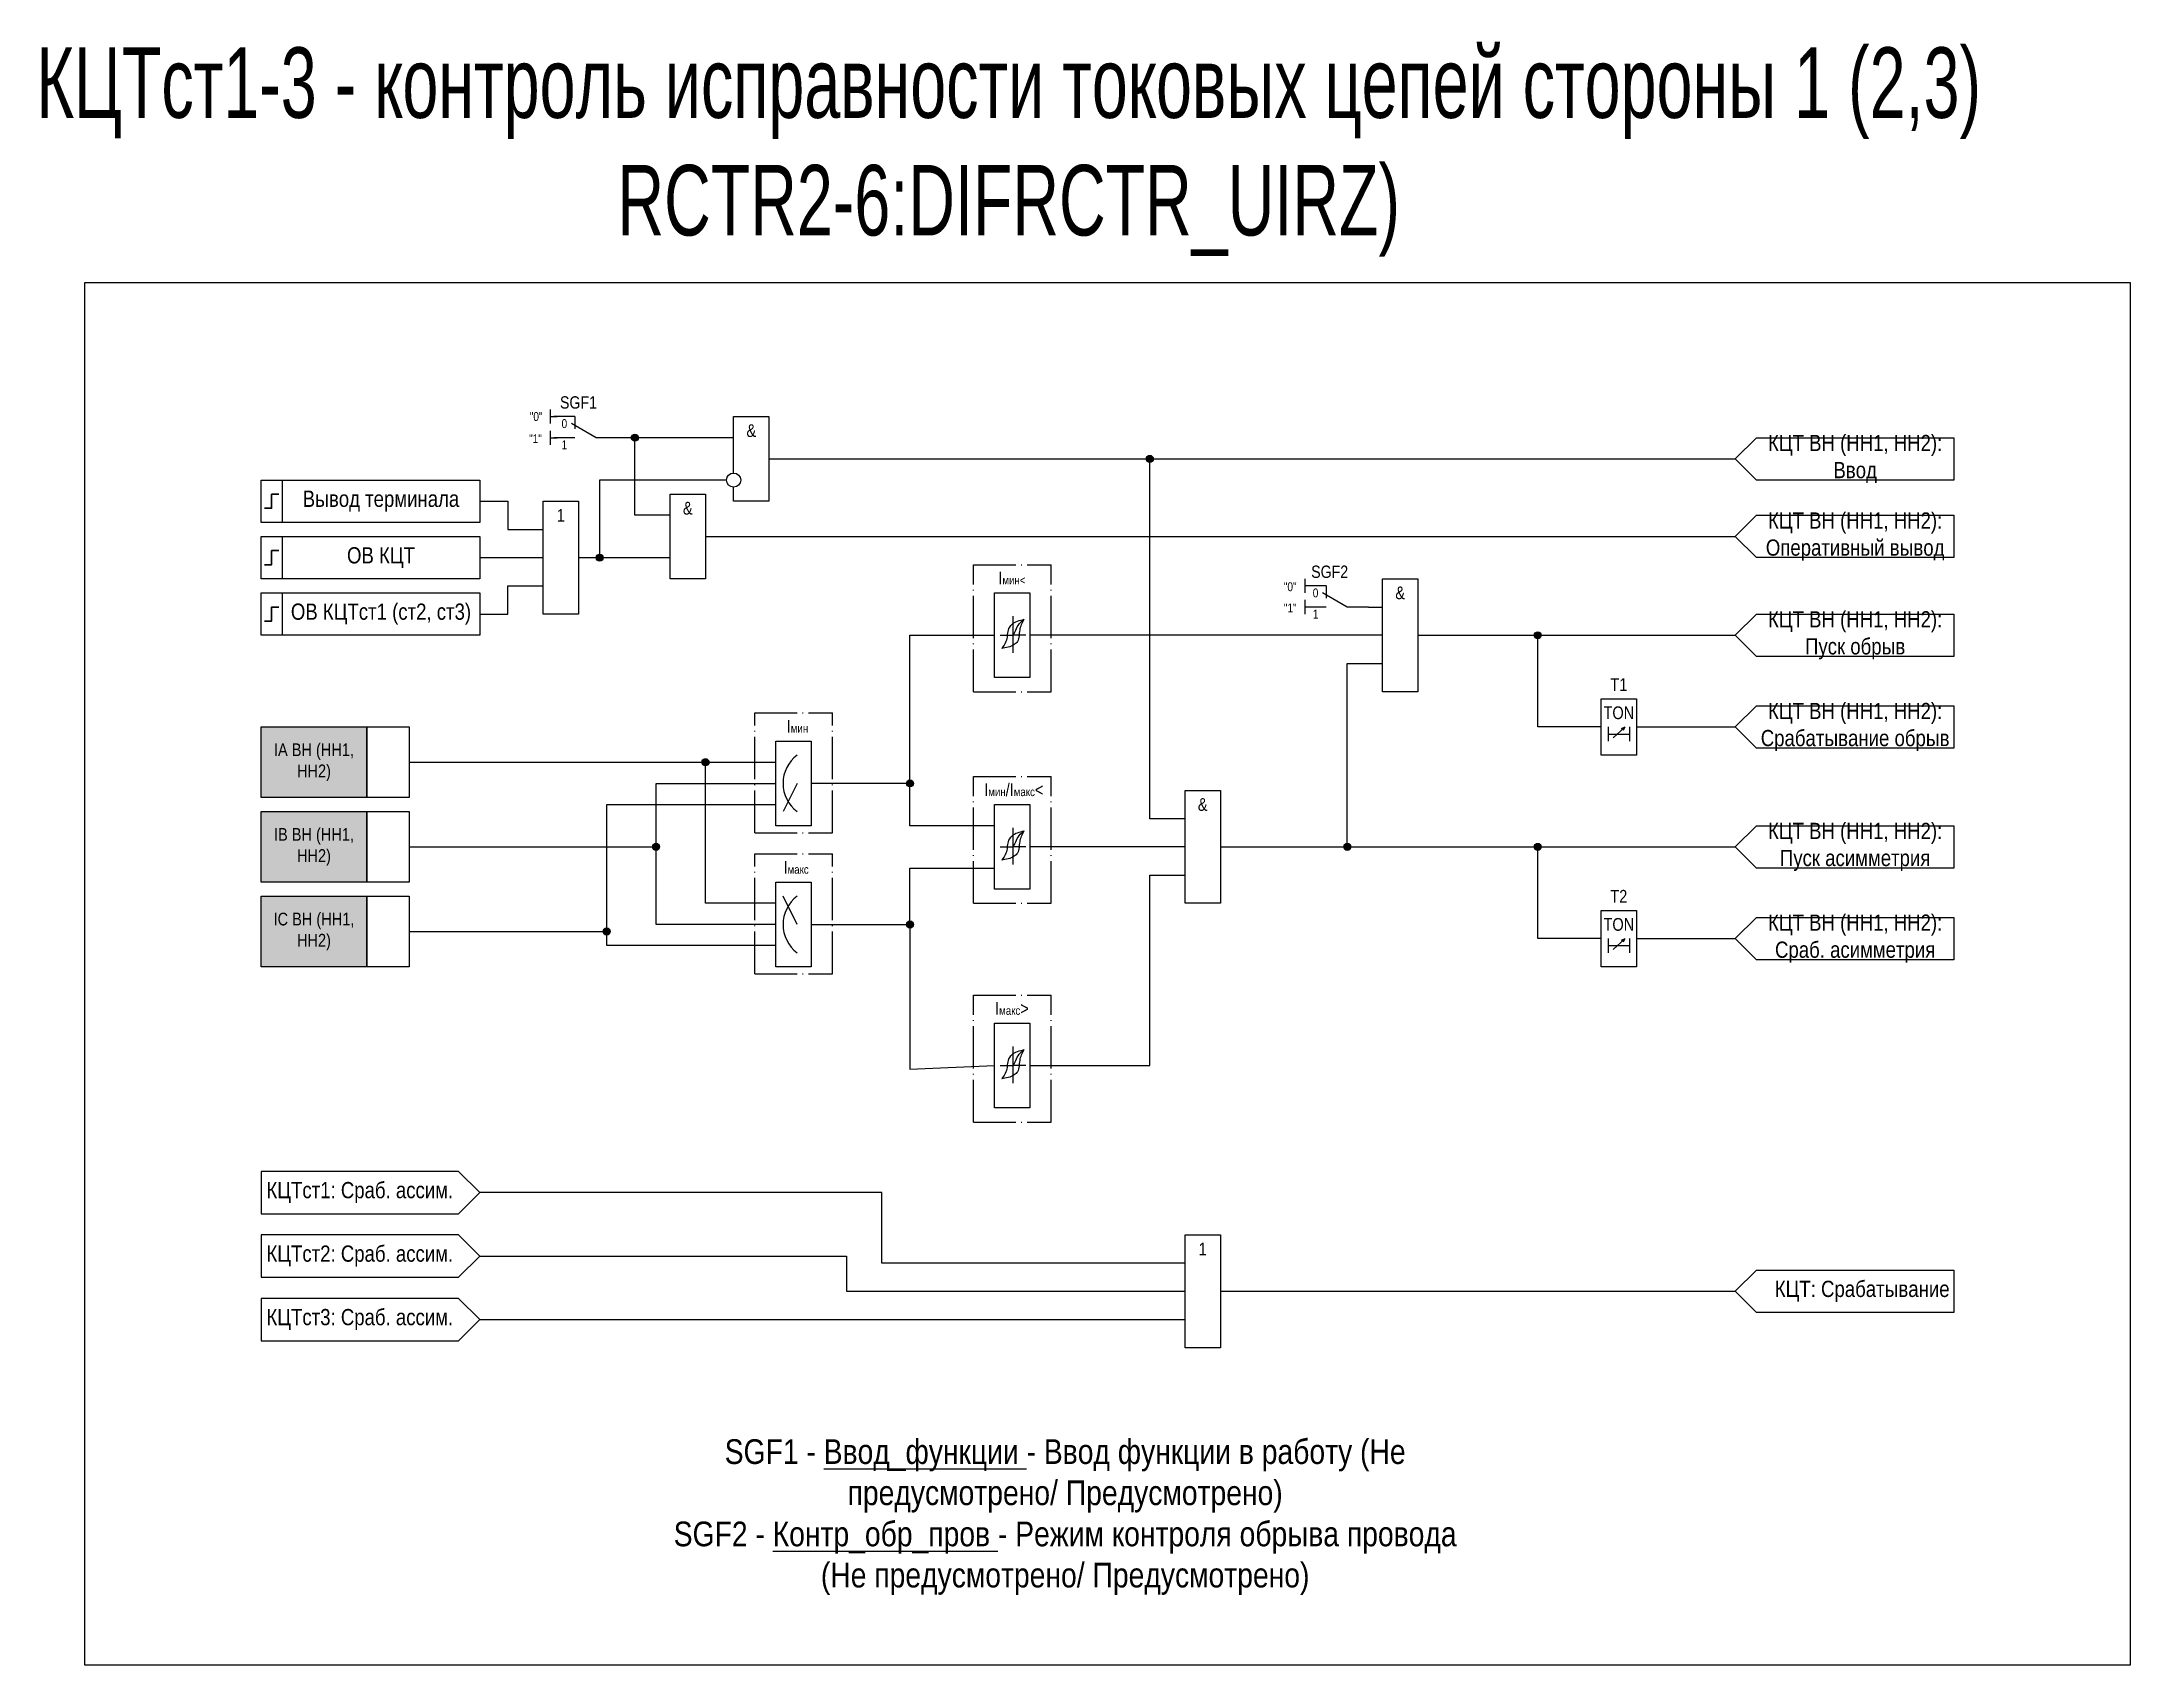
# Model space of a CAD drawing. Header units: millimetres. Extents: x -1365 to 957, y -7 to 368.
# Drawn here: x -665.1 to -369, y 0 to 230.1 of the extents above; entities that cross this region are included whole.
import ezdxf
from ezdxf.enums import TextEntityAlignment as Align

# ---------------------------------------------------------------- set-up
doc = ezdxf.new("R2010")
doc.units = ezdxf.units.MM
doc.linetypes.add('ACAD_ISO04W100', pattern=[30, 24, -3, 0, -3])
doc.layers.add('TEXT', color=7, linetype='Continuous', lineweight=25)
doc.layers.add('Основная', color=7, linetype='Continuous')
doc.styles.add('1.8_Gost_RD', font='ARIALN.TTF', dxfattribs={"height": 1.8})
doc.styles.add('2.5_Gost_RD', font='ARIALN.TTF', dxfattribs={"height": 2.5})
doc.styles.add('3.5_Gost_RD', font='ARIALN.TTF', dxfattribs={"height": 3.5})
doc.styles.add('Вывод', font='ARIALN.TTF', dxfattribs={"height": 2.5})
doc.styles.add('Компонент', font='ARIALN.TTF', dxfattribs={"height": 3.5})

msp = doc.modelspace()

# ---------------------------------------------------------------- texts
at = {"color": 2, "ltscale": 100, "insert": (-528, 214.5), "char_height": 10, "width": 290, "attachment_point": 5, "style": '3.5_Gost_RD'}
msp.add_mtext('{\\W0.8;\\C3;КЦТст1-3 - контроль исправности токовых цепей стороны 1 (2,3) RCTR2-6:DIFRCTR_UIRZ)}', dxfattribs=at)
at = {"ltscale": 100, "insert": (-596, 174.5), "char_height": 1.25, "attachment_point": 1, "style": '3.5_Gost_RD'}
msp.add_mtext_dynamic_manual_height_columns('"1"', width=2, gutter_width=17.5, heights=[0], dxfattribs=at)
at = {"ltscale": 100, "attachment_point": 5}
for s, insert, char_height, width, style in [('Вывод терминала', (-617, 165), 2.3, 28, '2.5_Gost_RD'), ('1', (-591.5, 163), 1.8, 5, '2.5_Gost_RD'), ('T1', (-441.5, 139), 1.8, 5, '2.5_Gost_RD'), ('TON', (-441.5, 135), 1.8, 5, '2.5_Gost_RD'), ('IA ВН (НН1, НН2)', (-626.5, 128), 1.8, 15, '1.8_Gost_RD'), ('IB ВН (НН1, НН2)', (-626.5, 116), 1.8, 15, '1.8_Gost_RD'), ('T2', (-441.5, 109), 1.8, 5, '2.5_Gost_RD'), ('IC ВН (НН1, НН2)', (-626.5, 104), 1.8, 15, '1.8_Gost_RD'), ('TON', (-441.5, 105), 1.8, 5, '2.5_Gost_RD')]:
    msp.add_mtext(s, dxfattribs=dict(at, insert=insert, char_height=char_height, width=width, style=style))
at = {"color": 7, "ltscale": 100, "char_height": 1.8, "attachment_point": 1, "style": '1.8_Gost_RD'}
for s, insert in [('\\pi1.52179;I{\\H0.66667x;мин}', (-561, 134)), ('\\pi1.0688;I{\\H0.66667x;макс}', (-561, 114))]:
    msp.add_mtext_dynamic_manual_height_columns(s, width=11, gutter_width=17.5, heights=[0], dxfattribs=dict(at, insert=insert))
at = {"color": 30, "ltscale": 100, "insert": (-520, 21), "char_height": 3.5, "width": 111.8874, "attachment_point": 5, "style": '3.5_Gost_RD'}
msp.add_mtext('SGF1 - {\\LВвод_функции} - Ввод функции в работу (Не предусмотрено/ Предусмотрено)\\PSGF2 - {\\LКонтр_обр_пров} - Режим контроля обрыва провода (Не предусмотрено/ Предусмотрено)', dxfattribs=at)
at = {"layer": 'TEXT', "color": 0, "ltscale": 100, "insert": (-617, 157), "char_height": 2.3, "width": 28, "attachment_point": 5, "style": '2.5_Gost_RD'}
msp.add_mtext('{\\C256;ОВ КЦТ}', dxfattribs=at)
at = {"layer": 'Основная', "ltscale": 100, "attachment_point": 5, "style": '2.5_Gost_RD'}
for s, insert, char_height, width in [('&', (-564.5, 175), 1.8, 5), ('КЦТ ВН (НН1, НН2): Ввод', (-408, 171), 2.3, 28), ('&', (-573.5, 164), 1.8, 5), ('&', (-472.5, 152), 1.8, 5), ('&', (-500.5, 122), 1.8, 5), ('1', (-500.5, 59), 1.8, 5)]:
    msp.add_mtext(s, dxfattribs=dict(at, insert=insert, char_height=char_height, width=width))
at = {"layer": 'Основная', "color": 0, "ltscale": 100, "char_height": 2.3, "attachment_point": 5, "style": '2.5_Gost_RD'}
for s, insert, width in [('{\\C256;КЦТ ВН (НН1, НН2): Оперативный вывод}', (-408, 160), 28), ('{\\C256;ОВ КЦТст1 (ст2, ст3)}', (-617, 149), 28), ('{\\C256;КЦТ ВН (НН1, НН2): Пуск обрыв}', (-408, 146), 28), ('{\\C256;КЦТ ВН (НН1, НН2): Срабатывание обрыв}', (-408, 133), 28), ('{\\C256;КЦТ ВН (НН1, НН2): Пуск асимметрия}', (-408, 116), 28), ('{\\C256;КЦТ ВН (НН1, НН2): Сраб. асимметрия}', (-408, 103), 28), ('{\\C256;КЦТст1: Сраб. ассим.}', (-620, 67), 28), ('{\\C256;КЦТст2: Сраб. ассим.}', (-620, 58), 28), ('{\\C256;КЦТ: Срабатывание}', (-407, 53), 26.5083), ('{\\C256;КЦТст3: Сраб. ассим.}', (-620, 49), 28)]:
    msp.add_mtext(s, dxfattribs=dict(at, insert=insert, width=width))
at = {"layer": 'Основная', "color": 7, "ltscale": 100, "char_height": 1.8, "attachment_point": 1, "style": '1.8_Gost_RD'}
for s, width, insert in [('\\pi1.52179;I{\\H0.66667x;мин<}', 4, (-531, 155)), ('\\pi1.52179;I{\\H0.66667x;мин\\H1.5x;/}I{\\H0.66667x;макс\\H1.5x;<}', 10, (-533, 125)), ('\\pi1.0688;I{\\H0.66667x;макс\\H1.5x;>}', 5, (-531, 94))]:
    msp.add_mtext_dynamic_manual_height_columns(s, width=width, gutter_width=17.5, heights=[0], dxfattribs=dict(at, insert=insert))
at = {"layer": 'Основная', "ltscale": 100, "char_height": 1.25, "attachment_point": 1, "style": '3.5_Gost_RD'}
for s, insert in [('"0"', (-489, 153.5)), ('"1"', (-489, 150.5))]:
    msp.add_mtext_dynamic_manual_height_columns(s, width=2, gutter_width=17.5, heights=[0], dxfattribs=dict(at, insert=insert))

# ---------------------------------------------------------------- blocks, each defined once
blk = doc.blocks.new('*U70')
at = {"layer": 'Основная', "linetype": 'ACAD_ISO04W100', "ltscale": 0.25}
for p, q in [((0, 0), (11, 0)), ((0, -17), (0, 0)), ((11, -17), (11, 0)), ((0, -17), (11, -17))]:
    blk.add_line(p, q, dxfattribs=at)
at = {"layer": 'Основная', "style": 'Компонент'}
blk.add_attdef('ОУ', text='', height=3.5, dxfattribs=at).set_placement((11, 0), align=Align.MIDDLE_CENTER)
blk = doc.blocks.new('Точка')
at = {"ltscale": 100}
h = blk.add_hatch(color=256, dxfattribs=at)
h.dxf.hatch_style = 1
edge = h.paths.add_edge_path()
edge.add_arc((0, 0), 0.5, 0, 360)
blk.add_circle((0, 0), 0.5, dxfattribs=at)
blk = doc.blocks.new('*U71')
at = {"layer": 'Основная', "linetype": 'ACAD_ISO04W100', "ltscale": 0.25}
for p, q in [((0, 0), (11, 0)), ((0, -18), (0, 0)), ((11, -18), (11, 0)), ((0, -18), (11, -18))]:
    blk.add_line(p, q, dxfattribs=at)
at = {"layer": 'Основная', "style": 'Компонент'}
blk.add_attdef('ОУ', text='', height=3.5, dxfattribs=at).set_placement((11, 0), align=Align.MIDDLE_CENTER)
blk = doc.blocks.new('*U80')
at = {"layer": 'Основная', "ltscale": 0.35}
blk.add_line((6, 6), (6, 2.5), dxfattribs=at)
at = {"layer": 'Основная', "color": 0}
blk.add_line((0, 0), (7, 4), dxfattribs=at)
blk = doc.blocks.new('*U91')
at = {"layer": 'Основная', "color": 0}
for p, q in [((-3, 6), (-9, 6)), ((-3, 0), (-9, 0)), ((9, 0), (3, 0))]:
    blk.add_line(p, q, dxfattribs=at)
at = {"layer": 'Основная', "ltscale": 0.25, "xscale": -1}
blk.add_blockref('*U80', (3, 0), dxfattribs=at)
at = {"layer": 'Основная'}
for tag, height, style, p in [('В1', 2.5, 'Вывод', (-13, 6)), ('ОУ', 3.5, 'Компонент', (-2, 10)), ('В2', 2.5, 'Вывод', (-6, 4)), ('В3', 2.5, 'Вывод', (-6, -2))]:
    blk.add_attdef(tag, text='', height=height, dxfattribs=dict(at, style=style)).set_placement(p, align=Align.MIDDLE_CENTER)
blk = doc.blocks.new('*U82')
at = {"layer": 'Основная', "color": 0}
for p, q in [((-3, 6), (-9, 6)), ((-3, 0), (-9, 0)), ((9, 0), (3, 0))]:
    blk.add_line(p, q, dxfattribs=at)
at = {"layer": 'Основная', "ltscale": 0.25, "xscale": -1}
blk.add_blockref('*U80', (3, 0), dxfattribs=at)
at = {"layer": 'Основная'}
for tag, height, style, p in [('В1', 2.5, 'Вывод', (-14, 6)), ('ОУ', 3.5, 'Компонент', (-2, 10)), ('В2', 2.5, 'Вывод', (-6, 4)), ('В3', 2.5, 'Вывод', (-6, -2))]:
    blk.add_attdef(tag, text='', height=height, dxfattribs=dict(at, style=style)).set_placement(p, align=Align.MIDDLE_CENTER)

# ---------------------------------------------------------------- hatches: boundary and pattern name
at = {"ltscale": 100, "true_color": 0xf7941d}
h = msp.add_hatch(color=30, dxfattribs=at)
h.dxf.hatch_style = 1
h.paths.add_polyline_path([(-634, 133), (-619, 133), (-619, 123), (-634, 123)])
h = msp.add_hatch(color=30, dxfattribs=at)
h.dxf.hatch_style = 1
h.paths.add_polyline_path([(-634, 121), (-619, 121), (-619, 111), (-634, 111)])
h = msp.add_hatch(color=30, dxfattribs=at)
h.dxf.hatch_style = 1
h.paths.add_polyline_path([(-634, 109), (-619, 109), (-619, 99), (-634, 99)])

# ---------------------------------------------------------------- linework, layer by layer
at = {"ltscale": 100}
for p, q in [((-593, 178), (-593, 176)), ((-593, 177), (-592, 177)), ((-593, 175), (-593, 173)), ((-593, 174), (-592, 174)), ((-603, 157), (-594, 157)), ((-589, 157), (-576, 157))]:
    msp.add_line(p, q, dxfattribs=at)
at = {"color": 7, "ltscale": 100}
for p, q in [((-442.3, 131.46), (-440.63, 132.95)), ((-440.63, 132.95), (-441.15, 132.73)), ((-440.63, 132.95), (-440.89, 132.48)), ((-558, 125), (-560, 121)), ((-558, 105), (-560, 109)), ((-556, 105), (-551, 105)), ((-442.3, 101.46), (-440.63, 102.95)), ((-440.63, 102.95), (-441.15, 102.73)), ((-440.63, 102.95), (-440.89, 102.48))]:
    msp.add_line(p, q, dxfattribs=at)
at = {"color": 3, "ltscale": 100}
msp.add_lwpolyline([(-659, 196), (-369, 196), (-369, 0), (-659, 0)], close=True, dxfattribs=at)
at = {"ltscale": 100}
for points in [[(-576, 163), (-581, 163), (-581, 174), (-586, 174)], [(-567, 174), (-581, 174)], [(-562, 171), (-425, 171)], [(-503, 120), (-508, 120), (-508, 171)], [(-568, 168), (-586, 168), (-586, 157)], [(-603, 165), (-599, 165), (-599, 161), (-594, 161)], [(-576, 163), (-581, 163)], [(-571, 160), (-425, 160)], [(-603, 149), (-599, 149), (-599, 153), (-594, 153)], [(-477, 150), (-475, 150)], [(-542, 125), (-542, 146), (-530, 146)], [(-475, 146), (-525, 146)], [(-470, 146), (-425, 146)], [(-444, 133), (-453, 133), (-453, 146)], [(-498, 116), (-480, 116), (-480, 142), (-475, 142)], [(-443, 133), (-443, 131)], [(-443, 132), (-440, 132)], [(-440, 133), (-440, 131)], [(-439, 133), (-425, 133)], [(-561, 108), (-571, 108), (-571, 128)], [(-613, 116), (-578, 116), (-578, 125), (-561, 125)], [(-530, 119), (-542, 119), (-542, 125), (-556, 125)], [(-613, 104), (-585, 104), (-585, 122), (-561, 122)], [(-561, 105), (-578, 105), (-578, 116)], [(-503, 116), (-525, 116)], [(-480, 116), (-425, 116)], [(-444, 103), (-453, 103), (-453, 116)], [(-556, 105), (-542, 105), (-542, 113), (-530, 113)], [(-525, 85), (-508, 85), (-508, 112), (-503, 112)], [(-561, 102), (-585, 102), (-585, 104)], [(-542, 105), (-542, 84.5), (-530, 85)], [(-443, 103), (-443, 101)], [(-443, 102), (-440, 102)], [(-440, 103), (-440, 101)], [(-439, 103), (-425, 103)], [(-503, 57), (-546, 57), (-546, 67), (-603, 67)], [(-603, 58), (-551, 58), (-551, 53), (-503, 53)], [(-498, 53), (-425, 53)], [(-603, 49), (-503, 49)]]:
    msp.add_lwpolyline(points, dxfattribs=at)
for points in [[(-634, 168), (-631, 168), (-631, 162), (-634, 162)], [(-634, 168), (-603, 168), (-603, 162), (-634, 162)], [(-594, 165), (-589, 165), (-589, 149), (-594, 149)], [(-634, 160), (-631, 160), (-631, 154), (-634, 154)], [(-634, 160), (-603, 160), (-603, 154), (-634, 154)], [(-475, 154), (-470, 154), (-470, 138), (-475, 138)], [(-634, 152), (-631, 152), (-631, 146), (-634, 146)], [(-634, 152), (-603, 152), (-603, 146), (-634, 146)], [(-444, 137), (-439, 137), (-439, 129), (-444, 129)], [(-634, 133), (-619, 133), (-619, 123), (-634, 123)], [(-619, 133), (-613, 133), (-613, 123), (-619, 123)], [(-561, 131), (-556, 131), (-556, 119), (-561, 119)], [(-503, 124), (-498, 124), (-498, 108), (-503, 108)], [(-634, 121), (-619, 121), (-619, 111), (-634, 111)], [(-619, 121), (-613, 121), (-613, 111), (-619, 111)], [(-561, 111), (-556, 111), (-556, 99), (-561, 99)], [(-634, 109), (-619, 109), (-619, 99), (-634, 99)], [(-619, 109), (-613, 109), (-613, 99), (-619, 99)], [(-444, 107), (-439, 107), (-439, 99), (-444, 99)], [(-503, 61), (-498, 61), (-498, 45), (-503, 45)]]:
    msp.add_lwpolyline(points, close=True, dxfattribs=at)
at = {"lineweight": 30, "ltscale": 100}
for points in [[(-631.5, 166), (-632.5, 166), (-632.5, 164), (-633.5, 164)], [(-631.5, 158), (-632.5, 158), (-632.5, 156), (-633.5, 156)], [(-631.5, 150), (-632.5, 150), (-632.5, 148), (-633.5, 148)]]:
    msp.add_lwpolyline(points, dxfattribs=at)
at = {"color": 7, "ltscale": 100}
for centre in [(-555, 125), (-555, 105)]:
    msp.add_arc(centre, 5, 126.8699, 233.1301, dxfattribs=at)
at = {"layer": 'Основная', "ltscale": 100}
for p, q in [((-486, 154), (-486, 152)), ((-530, 150.5), (-530, 152)), ((-530, 152), (-525, 152)), ((-525, 152), (-525, 146)), ((-530, 143), (-530, 151)), ((-486, 151), (-486, 149)), ((-525, 146), (-525, 140)), ((-530, 140), (-530, 143)), ((-525, 140), (-530, 140)), ((-530, 120.5), (-530, 122)), ((-530, 122), (-525, 122)), ((-525, 122), (-525, 116)), ((-530, 113), (-530, 121)), ((-525, 116), (-525, 110)), ((-530, 110), (-530, 113)), ((-525, 110), (-530, 110)), ((-530, 89.5), (-530, 91)), ((-530, 91), (-525, 91)), ((-530, 82), (-530, 90)), ((-525, 91), (-525, 85)), ((-525, 85), (-525, 79)), ((-530, 79), (-530, 82)), ((-525, 79), (-530, 79))]:
    msp.add_line(p, q, dxfattribs=at)
at = {"layer": 'Основная'}
for p, q in [((-527.4, 148.72), (-527.4, 143.52)), ((-527.4, 118.72), (-527.4, 113.52)), ((-527.4, 87.72), (-527.4, 82.52))]:
    msp.add_line(p, q, dxfattribs=at)
at = {"layer": 'Основная', "color": 7, "ltscale": 100}
for p, q in [((-529.21, 146), (-527.4, 146)), ((-525.58, 146), (-527.4, 146)), ((-613, 128), (-561, 128)), ((-529.21, 116), (-527.4, 116)), ((-525.58, 116), (-527.4, 116)), ((-529.21, 85), (-527.4, 85)), ((-525.58, 85), (-527.4, 85))]:
    msp.add_line(p, q, dxfattribs=at)
at = {"layer": 'Основная', "ltscale": 100}
msp.add_lwpolyline([(-567, 169), (-567, 177), (-562, 177), (-562, 165), (-567, 165), (-567, 167)], dxfattribs=at)
for points in [[(-394, 174), (-394, 168), (-422, 168), (-425, 171), (-422, 174)], [(-576, 166), (-571, 166), (-571, 154), (-576, 154)], [(-394, 163), (-394, 157), (-422, 157), (-425, 160), (-422, 163)], [(-394, 149), (-394, 143), (-422, 143), (-425, 146), (-422, 149)], [(-394, 136), (-394, 130), (-422, 130), (-425, 133), (-422, 136)], [(-394, 119), (-394, 113), (-422, 113), (-425, 116), (-422, 119)], [(-394, 106), (-394, 100), (-422, 100), (-425, 103), (-422, 106)], [(-634, 70), (-634, 64), (-606, 64), (-603, 67), (-606, 70)], [(-634, 61), (-634, 55), (-606, 55), (-603, 58), (-606, 61)], [(-394, 56), (-394, 50), (-422, 50), (-425, 53), (-422, 56)], [(-634, 52), (-634, 46), (-606, 46), (-603, 49), (-606, 52)]]:
    msp.add_lwpolyline(points, close=True, dxfattribs=at)
msp.add_circle((-567, 168), 1, dxfattribs=at)
at = {"layer": 'Основная'}
for points in [[(-528.2, 145.92), (-528.05, 146.71), (-527.56, 147.54), (-525.8, 148.26)], [(-527.4, 146), (-527, 146.72), (-526.53, 147.6), (-525.8, 148.26)], [(-526.52, 145.92), (-526.4, 146.71), (-526.19, 147.54), (-525.8, 148.26)], [(-528.2, 145.92), (-528.4, 145.13), (-529, 144.12)], [(-526.52, 145.92), (-526.75, 145.13), (-527.24, 144.67), (-529, 144.12)], [(-528.2, 115.92), (-528.4, 115.13), (-529, 114.12)], [(-526.52, 115.92), (-526.75, 115.13), (-527.24, 114.67), (-529, 114.12)], [(-528.2, 115.92), (-528.05, 116.71), (-527.56, 117.54), (-525.8, 118.26)], [(-527.4, 116), (-527, 116.72), (-526.53, 117.6), (-525.8, 118.26)], [(-526.52, 115.92), (-526.4, 116.71), (-526.19, 117.54), (-525.8, 118.26)], [(-528.2, 84.92), (-528.05, 85.71), (-527.56, 86.54), (-525.8, 87.26)], [(-527.4, 85), (-527, 85.72), (-526.53, 86.6), (-525.8, 87.26)], [(-526.52, 84.92), (-526.4, 85.71), (-526.19, 86.54), (-525.8, 87.26)], [(-528.2, 84.92), (-528.4, 84.13), (-529, 83.12)], [(-526.52, 84.92), (-526.75, 84.13), (-527.24, 83.67), (-529, 83.12)]]:
    msp.add_spline(points, degree=3, dxfattribs=at)

# ---------------------------------------------------------------- block references
at = {"layer": 'Основная', "ltscale": 0.25, "xscale": 0.5, "yscale": 0.5, "zscale": 0.5}
msp.add_blockref('*U82', (-588, 174), dxfattribs=at).add_auto_attribs({'ОУ': 'SGF1', 'В1': '"0"', 'В2': '0', 'В3': '1'})
at = {"layer": 'Основная', "ltscale": 100}
for p in [(-581, 174), (-508, 171), (-586, 157), (-453, 146), (-571, 128), (-542, 125), (-578, 116), (-480, 116), (-453, 116), (-585, 104), (-542, 105)]:
    msp.add_blockref('Точка', p, dxfattribs=at)
at = {"layer": 'Основная', "ltscale": 0.25}
for name, p in [('*U71', (-533, 156)), ('*U70', (-564, 135)), ('*U71', (-533, 126)), ('*U70', (-564, 115)), ('*U71', (-533, 95))]:
    msp.add_blockref(name, p, dxfattribs=at)
ref = msp.add_blockref('*U91', (-481.5, 150), dxfattribs=dict(at, xscale=0.5, yscale=0.5, zscale=0.5))
ref.add_attrib('ОУ', 'SGF2', dxfattribs={"height": 1.75, "style": 'Компонент'}).set_placement((-482.5, 155), align=Align.MIDDLE_CENTER)
ref.add_attrib('В2', '0', dxfattribs={"height": 1.25, "style": 'Вывод'}).set_placement((-484.5, 152), align=Align.MIDDLE_CENTER)
ref.add_attrib('В3', '1', dxfattribs={"height": 1.25, "style": 'Вывод'}).set_placement((-484.5, 149), align=Align.MIDDLE_CENTER)

msp.set_redraw_order([(e.dxf.handle, doc.entitydb.next_handle()) for e in msp.query("TEXT MTEXT ATTDEF DIMENSION ARC_DIMENSION")])  # texts and dimensions are drawn at this point

doc.saveas('drawing.dxf')
